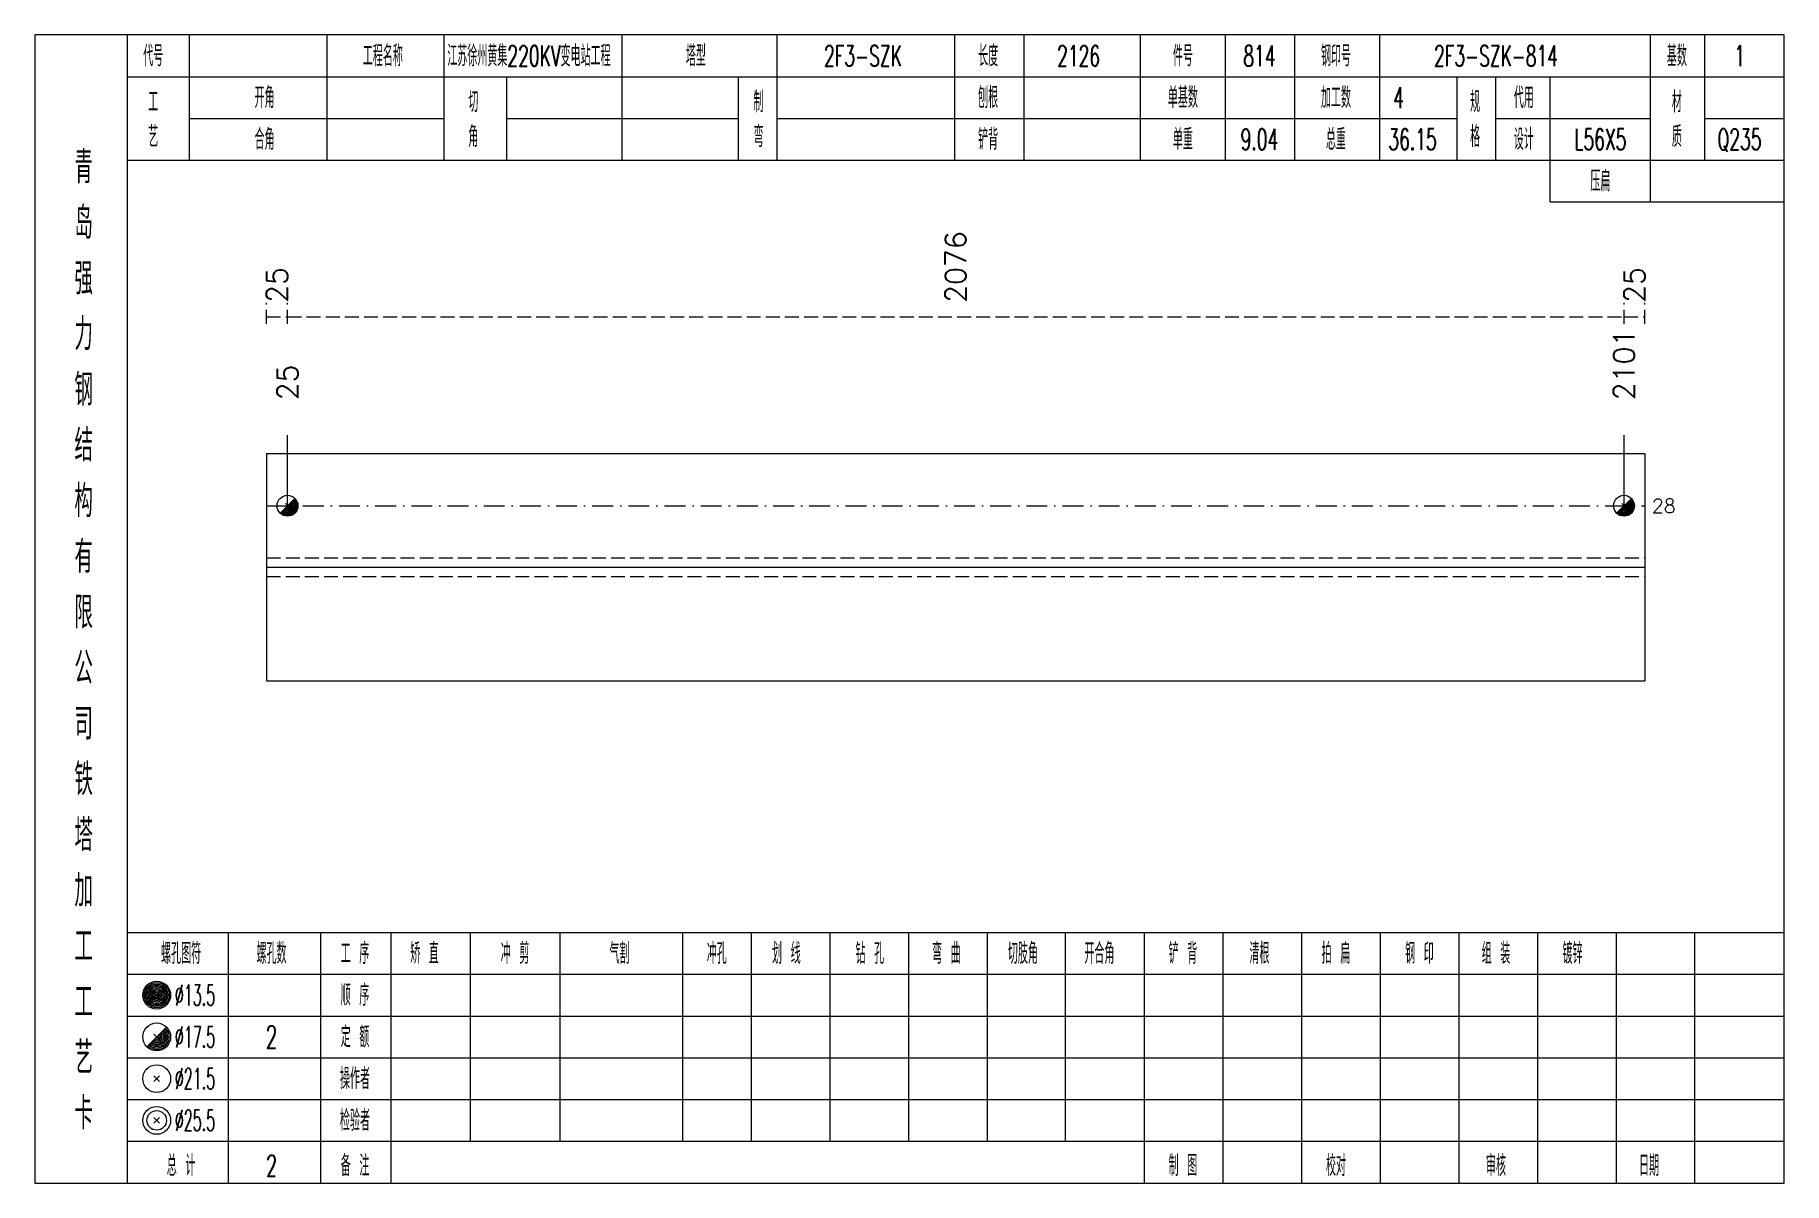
# Model space of a CAD drawing. Extents: x 0 to 4623, y -1159 to 4890.
# Drawn here: x 1868.4 to 2119.8, y 1350 to 1515 of the extents above; entities that cross this region are included whole.
import ezdxf
from ezdxf.enums import TextEntityAlignment as Align

# ---------------------------------------------------------------- set-up
doc = ezdxf.new("R2010")
doc.units = 0
doc.header["$MEASUREMENT"] = 0
doc.linetypes.add('一点画线', pattern=[5.2, 3, -1, 0.2, -1])
doc.linetypes.add('虚线', pattern=[2.75, 2, -0.75])
doc.layers.get('0').update_dxf_attribs({"linetype": 'CONTINUOUS', "lineweight": 25})
for name, color, linetype, lineweight in [('1', 7, 'CONTINUOUS', 25), ('4', 7, 'CONTINUOUS', 25), ('5', 7, 'CONTINUOUS', 25)]:
    doc.layers.add(name, color=color, linetype=linetype, lineweight=lineweight)
doc.styles.get("Standard").update_dxf_attribs({"font": 'simplex.shx', "width": 0.7, "height": 3, "bigfont": 'gbhzfs.shx'})

msp = doc.modelspace()

# ---------------------------------------------------------------- texts
at = {"color": 8, "linetype": 'Continuous', "lineweight": 9}
for s, p in [('2076', (2000.75, 1476.5)), ('25', (1903.2, 1476.5)), ('25', (2098.3, 1476.5))]:
    msp.add_text(s, height=3, rotation=90, dxfattribs=at).set_placement(p, align=Align.MIDDLE_LEFT)
at = {"color": 7, "linetype": 'Continuous', "lineweight": 13}
for s, p in [('2101', (2096.8, 1462.5)), ('25', (1904.7, 1462.5))]:
    msp.add_text(s, height=3, rotation=90, dxfattribs=at).set_placement(p, align=Align.MIDDLE_LEFT)
msp.add_text('28', height=2, dxfattribs=at).set_placement((2100.8, 1447.339), align=Align.MIDDLE_LEFT)
at = {"layer": '4', "color": 1, "linetype": 'Continuous', "lineweight": 13}
for s, height, width, p in [('代号', 3, 0.6, (1885.4, 1512)), ('工程名称', 3, 0.6, (1918.4, 1512)), ('江苏徐州黄集220KV变电站工程', 3, 0.6, (1939.4, 1512)), ('塔型', 3, 0.6, (1963.4, 1512)), ('2F3-SZK', 3, 0.6, (1987.4, 1512)), ('长度', 3, 0.6, (2005.4, 1512)), ('2126', 3, 0.6, (2018.4, 1512)), ('件号', 3, 0.6, (2033.4, 1512)), ('814', 3, 0.6, (2044.4, 1512)), ('钢印号', 3, 0.6, (2055.4, 1512)), ('2F3-SZK-814', 3, 0.6, (2078.4, 1512)), ('基数', 3, 0.6, (2104.4, 1512)), ('1', 3, 0.6, (2113.4, 1512)), ('工', 3, 0.6, (1885.4, 1505.4)), ('开角', 3, 0.6, (1901.4, 1506)), ('切', 3, 0.6, (1931.4, 1505.4)), ('制', 3, 0.6, (1972.4, 1505.4)), ('刨根', 3, 0.6, (2005.4, 1506)), ('单基数', 3, 0.6, (2033.4, 1506)), ('加工数', 3, 0.6, (2055.4, 1506)), ('4', 3, 0.6, (2064.4, 1506)), ('规', 3, 0.6, (2075.4, 1505.4)), ('代用', 3, 0.6, (2082.4, 1506)), ('材', 3, 0.6, (2104.4, 1505.4)), ('艺', 3, 0.6, (1885.4, 1500.4)), ('合角', 3, 0.6, (1901.4, 1500)), ('角', 3, 0.6, (1931.4, 1500.4)), ('弯', 3, 0.6, (1972.4, 1500.4)), ('铲背', 3, 0.6, (2005.4, 1500)), ('单重', 3, 0.6, (2033.4, 1500)), ('9.04', 3, 0.6, (2044.4, 1500)), ('总重', 3, 0.6, (2055.4, 1500)), ('36.15', 3, 0.6, (2066.4, 1500)), ('格', 3, 0.6, (2075.4, 1500.4)), ('设计', 3, 0.6, (2082.4, 1500)), ('L56X5', 3, 0.6, (2093.4, 1500)), ('质', 3, 0.6, (2104.4, 1500.4)), ('Q235', 3, 0.6, (2113.4, 1500)), ('青', 4.6, 0.8, (1875.4, 1496)), ('压扁', 3, 0.6, (2093.4, 1494)), ('岛', 4.6, 0.8, (1875.4, 1488)), ('强', 4.6, 0.8, (1875.4, 1480)), ('力', 4.6, 0.8, (1875.4, 1472)), ('钢', 4.6, 0.8, (1875.4, 1464)), ('结', 4.6, 0.8, (1875.4, 1456)), ('构', 4.6, 0.8, (1875.4, 1448)), ('有', 4.6, 0.8, (1875.4, 1440)), ('限', 4.6, 0.8, (1875.4, 1432)), ('公', 4.6, 0.8, (1875.4, 1424)), ('司', 4.6, 0.8, (1875.4, 1416)), ('铁', 4.6, 0.8, (1875.4, 1408)), ('塔', 4.6, 0.8, (1875.4, 1400)), ('加', 4.6, 0.8, (1875.4, 1392)), ('工', 4.6, 0.8, (1875.4, 1384)), ('螺孔图符', 3, 0.6, (1889.4, 1383)), ('螺孔数', 3, 0.6, (1902.4, 1383)), ('工 序', 3, 0.6, (1914.4, 1383)), ('矫 直', 3, 0.6, (1924.4, 1383)), ('冲 剪', 3, 0.6, (1937.4, 1383)), ('气割', 3, 0.6, (1952.4, 1383)), ('冲孔', 3, 0.6, (1966.4, 1383)), ('划 线', 3, 0.6, (1976.4, 1383)), ('钻 孔', 3, 0.6, (1988.4, 1383)), ('弯 曲', 3, 0.6, (1999.4, 1383)), ('切肢角', 3, 0.6, (2010.4, 1383)), ('开合角', 3, 0.6, (2021.4, 1383)), ('铲 背', 3, 0.6, (2033.4, 1383)), ('清根', 3, 0.6, (2044.4, 1383)), ('拍 扁', 3, 0.6, (2055.4, 1383)), ('钢 印', 3, 0.6, (2067.4, 1383)), ('组 装', 3, 0.6, (2078.4, 1383)), ('镀锌', 3, 0.6, (2089.4, 1383)), ('工', 4.6, 0.8, (1875.4, 1376)), ('%%C13.5', 3, 0.5, (1891.4, 1377)), ('顺 序', 3, 0.6, (1914.4, 1377)), ('定 额', 3, 0.6, (1914.4, 1371)), ('艺', 4.6, 0.8, (1875.4, 1368)), ('%%C17.5', 3, 0.5, (1891.4, 1371)), ('2', 3.2, 0.6, (1902.4, 1371)), ('%%C21.5', 3, 0.5, (1891.4, 1365)), ('操作者', 3, 0.6, (1914.4, 1365)), ('卡', 4.6, 0.8, (1875.4, 1360)), ('%%C25.5', 3, 0.5, (1891.4, 1359)), ('检验者', 3, 0.6, (1914.4, 1359)), ('总 计', 3, 0.6, (1889.4, 1352.5)), ('2', 3, 0.6, (1902.4, 1352.5)), ('备 注', 3, 0.6, (1914.4, 1352.5)), ('制 图', 3, 0.6, (2033.4, 1352.5)), ('校对', 3, 0.6, (2055.4, 1352.5)), ('审核', 3, 0.6, (2078.4, 1352.5)), ('日期', 3, 0.6, (2100.4, 1352.5))]:
    msp.add_text(s, height=height, dxfattribs=dict(at, width=width)).set_placement(p, align=Align.MIDDLE_CENTER)

# ---------------------------------------------------------------- blocks, each defined once
blk = doc.blocks.new('孔17.5')
at = {"layer": '5', "color": 7, "linetype": 'Continuous', "lineweight": 13}
for p, q in [((-0.707, -0.707), (0.707, 0.707)), ((-0.2, 0.2), (0.2, -0.2))]:
    blk.add_line(p, q, dxfattribs=at)
blk.add_circle((0, 0), 1, dxfattribs=at)
for radius in [0.9, 0.8, 0.7, 0.6, 0.5, 0.4, 0.3, 0.2, 0.1]:
    blk.add_arc((0, 0), radius, 225, 45, dxfattribs=at)

# ---------------------------------------------------------------- linework, layer by layer
at = {"color": 8, "linetype": '虚线', "lineweight": 9}
for p, q in [((1901.7, 1473.5), (1901.7, 1476.5)), ((1904.7, 1473.5), (1904.7, 1476.5)), ((1904.7, 1473.5), (1904.7, 1476.5)), ((2096.8, 1473.5), (2096.8, 1476.5)), ((2096.8, 1473.5), (2096.8, 1476.5)), ((2099.8, 1473.5), (2099.8, 1476.5)), ((1901.7, 1474.5), (1904.7, 1474.5)), ((1904.7, 1474.5), (2096.8, 1474.5)), ((2096.8, 1474.5), (2099.8, 1474.5))]:
    msp.add_line(p, q, dxfattribs=at)
at = {"color": 7, "linetype": 'Continuous', "lineweight": 13}
for p, q in [((1904.7, 1447.339), (1904.7, 1457.5)), ((2096.8, 1447.339), (2096.8, 1457.5))]:
    msp.add_line(p, q, dxfattribs=at)
at = {"color": 7, "linetype": 'Continuous', "lineweight": 18}
for p, q in [((1901.7, 1454.839), (1901.7, 1422.161)), ((1901.7, 1454.839), (2099.8, 1454.839)), ((2099.8, 1454.839), (2099.8, 1422.161)), ((1901.7, 1438.5), (2099.8, 1438.5))]:
    msp.add_line(p, q, dxfattribs=at)
at = {"color": 3, "linetype": '一点画线', "lineweight": 13}
msp.add_line((1901.7, 1447.339), (2099.8, 1447.339), dxfattribs=at)
at = {"color": 1, "linetype": '虚线', "lineweight": 18}
for p, q in [((1901.7, 1439.839), (2099.8, 1439.839)), ((1901.7, 1437.161), (2099.8, 1437.161))]:
    msp.add_line(p, q, dxfattribs=at)
at = {"layer": '1', "color": 7, "linetype": 'Continuous', "lineweight": 18}
msp.add_line((1901.7, 1422.161), (2099.8, 1422.161), dxfattribs=at)
at = {"layer": '4', "color": 1, "linetype": 'Continuous', "lineweight": 18}
for p, q in [((1881.7, 1350), (1881.7, 1515)), ((1890.6, 1497), (1890.6, 1515)), ((1910.4, 1497), (1910.4, 1515)), ((1927.2, 1497), (1927.2, 1515)), ((1952.8, 1497), (1952.8, 1515)), ((1975.1, 1497), (1975.1, 1515)), ((2000.6, 1497), (2000.6, 1515)), ((2010.6, 1497), (2010.6, 1515)), ((2027.3, 1497), (2027.3, 1515)), ((2039.5, 1497), (2039.5, 1515)), ((2049.5, 1497), (2049.5, 1515)), ((2061.7, 1497), (2061.7, 1515)), ((2100.6, 1491), (2100.6, 1515)), ((2108.4, 1497), (2108.4, 1515)), ((1881.7, 1509), (2119.8, 1509)), ((1936.2, 1497), (1936.2, 1509)), ((1969.5, 1497), (1969.5, 1509)), ((2072.8, 1497), (2072.8, 1509)), ((2078.4, 1497), (2078.4, 1509)), ((2086.2, 1491), (2086.2, 1509)), ((1890.6, 1503), (1927.2, 1503)), ((1936.2, 1503), (1969.5, 1503)), ((1975.1, 1503), (2072.8, 1503)), ((2078.4, 1503), (2100.6, 1503)), ((2108.4, 1503), (2119.8, 1503)), ((1881.7, 1497), (2119.8, 1497)), ((2086.2, 1491), (2119.8, 1491)), ((1881.7, 1386), (2119.8, 1386)), ((1896.2, 1350), (1896.2, 1386)), ((1909.5, 1350), (1909.5, 1386)), ((1919.6, 1350), (1919.6, 1386)), ((1931, 1356), (1931, 1386)), ((1943.9, 1356), (1943.9, 1386)), ((1961.5, 1356), (1961.5, 1386)), ((1971.4, 1356), (1971.4, 1386)), ((1982.7, 1356), (1982.7, 1386)), ((1994, 1356), (1994, 1386)), ((2005.3, 1356), (2005.3, 1386)), ((2016.5, 1356), (2016.5, 1386)), ((2027.9, 1356), (2027.9, 1386)), ((2039.2, 1356), (2039.2, 1386)), ((2050.5, 1356), (2050.5, 1386)), ((2061.8, 1356), (2061.8, 1386)), ((2073.1, 1356), (2073.1, 1386)), ((2084.4, 1356), (2084.4, 1386)), ((2095.7, 1356), (2095.7, 1386)), ((2107, 1356), (2107, 1386)), ((1881.7, 1380), (2119.8, 1380)), ((1881.7, 1374), (2119.8, 1374)), ((1881.7, 1368), (2119.8, 1368)), ((1881.7, 1362), (2119.8, 1362)), ((1881.7, 1356), (2119.8, 1356)), ((2027.9, 1350), (2027.9, 1356)), ((2039.2, 1350), (2039.2, 1356)), ((2050.5, 1350), (2050.5, 1356)), ((2061.8, 1350), (2061.8, 1356)), ((2073.1, 1350), (2073.1, 1356)), ((2084.4, 1350), (2084.4, 1356)), ((2095.7, 1350), (2095.7, 1356)), ((2107, 1350), (2107, 1356))]:
    msp.add_line(p, q, dxfattribs=at)
at = {"layer": '4', "color": 7, "linetype": 'Continuous', "lineweight": 13}
for p, q in [((1885.7, 1376.8), (1886.1, 1377.2)), ((1886.1, 1376.8), (1885.7, 1377.2)), ((1884.486, 1369.586), (1887.314, 1372.414)), ((1885.5, 1371.4), (1886.3, 1370.6)), ((1885.5, 1364.6), (1886.3, 1365.4)), ((1885.5, 1365.4), (1886.3, 1364.6)), ((1885.5, 1358.6), (1886.3, 1359.4)), ((1885.5, 1359.4), (1886.3, 1358.6))]:
    msp.add_line(p, q, dxfattribs=at)
at = {"layer": '4', "color": 1, "linetype": 'Continuous', "lineweight": 18}
msp.add_lwpolyline([(1868.4, 1515), (1868.4, 1350), (2119.8, 1350), (2119.8, 1515)], close=True, dxfattribs=at)
at = {"layer": '4', "color": 7, "linetype": 'Continuous', "lineweight": 13}
for centre, radius in [((1885.9, 1377), 2), ((1885.9, 1377), 1.8), ((1885.9, 1377), 1.6), ((1885.9, 1377), 1.4), ((1885.9, 1377), 1.2), ((1885.9, 1377), 1), ((1885.9, 1377), 0.8), ((1885.9, 1377), 0.6), ((1885.9, 1377), 0.4), ((1885.9, 1377), 0.2), ((1885.9, 1371), 2), ((1885.9, 1365), 2), ((1885.9, 1359), 2), ((1885.9, 1359), 1.4)]:
    msp.add_circle(centre, radius, dxfattribs=at)
for radius in [1.8, 1.6, 1.4, 1.2, 1, 0.8, 0.6, 0.4, 0.2]:
    msp.add_arc((1885.9, 1371), radius, 225, 45, dxfattribs=at)

# ---------------------------------------------------------------- block references
at = {"color": 7, "linetype": 'Continuous', "lineweight": 13, "xscale": 1.5, "yscale": 1.5, "zscale": 1.5}
for p in [(1904.7, 1447.339), (2096.8, 1447.339)]:
    msp.add_blockref('孔17.5', p, dxfattribs=at)

msp.set_redraw_order([(e.dxf.handle, doc.entitydb.next_handle()) for e in msp.query("TEXT MTEXT ATTDEF DIMENSION ARC_DIMENSION")])  # texts and dimensions are drawn at this point

doc.saveas('drawing.dxf')
